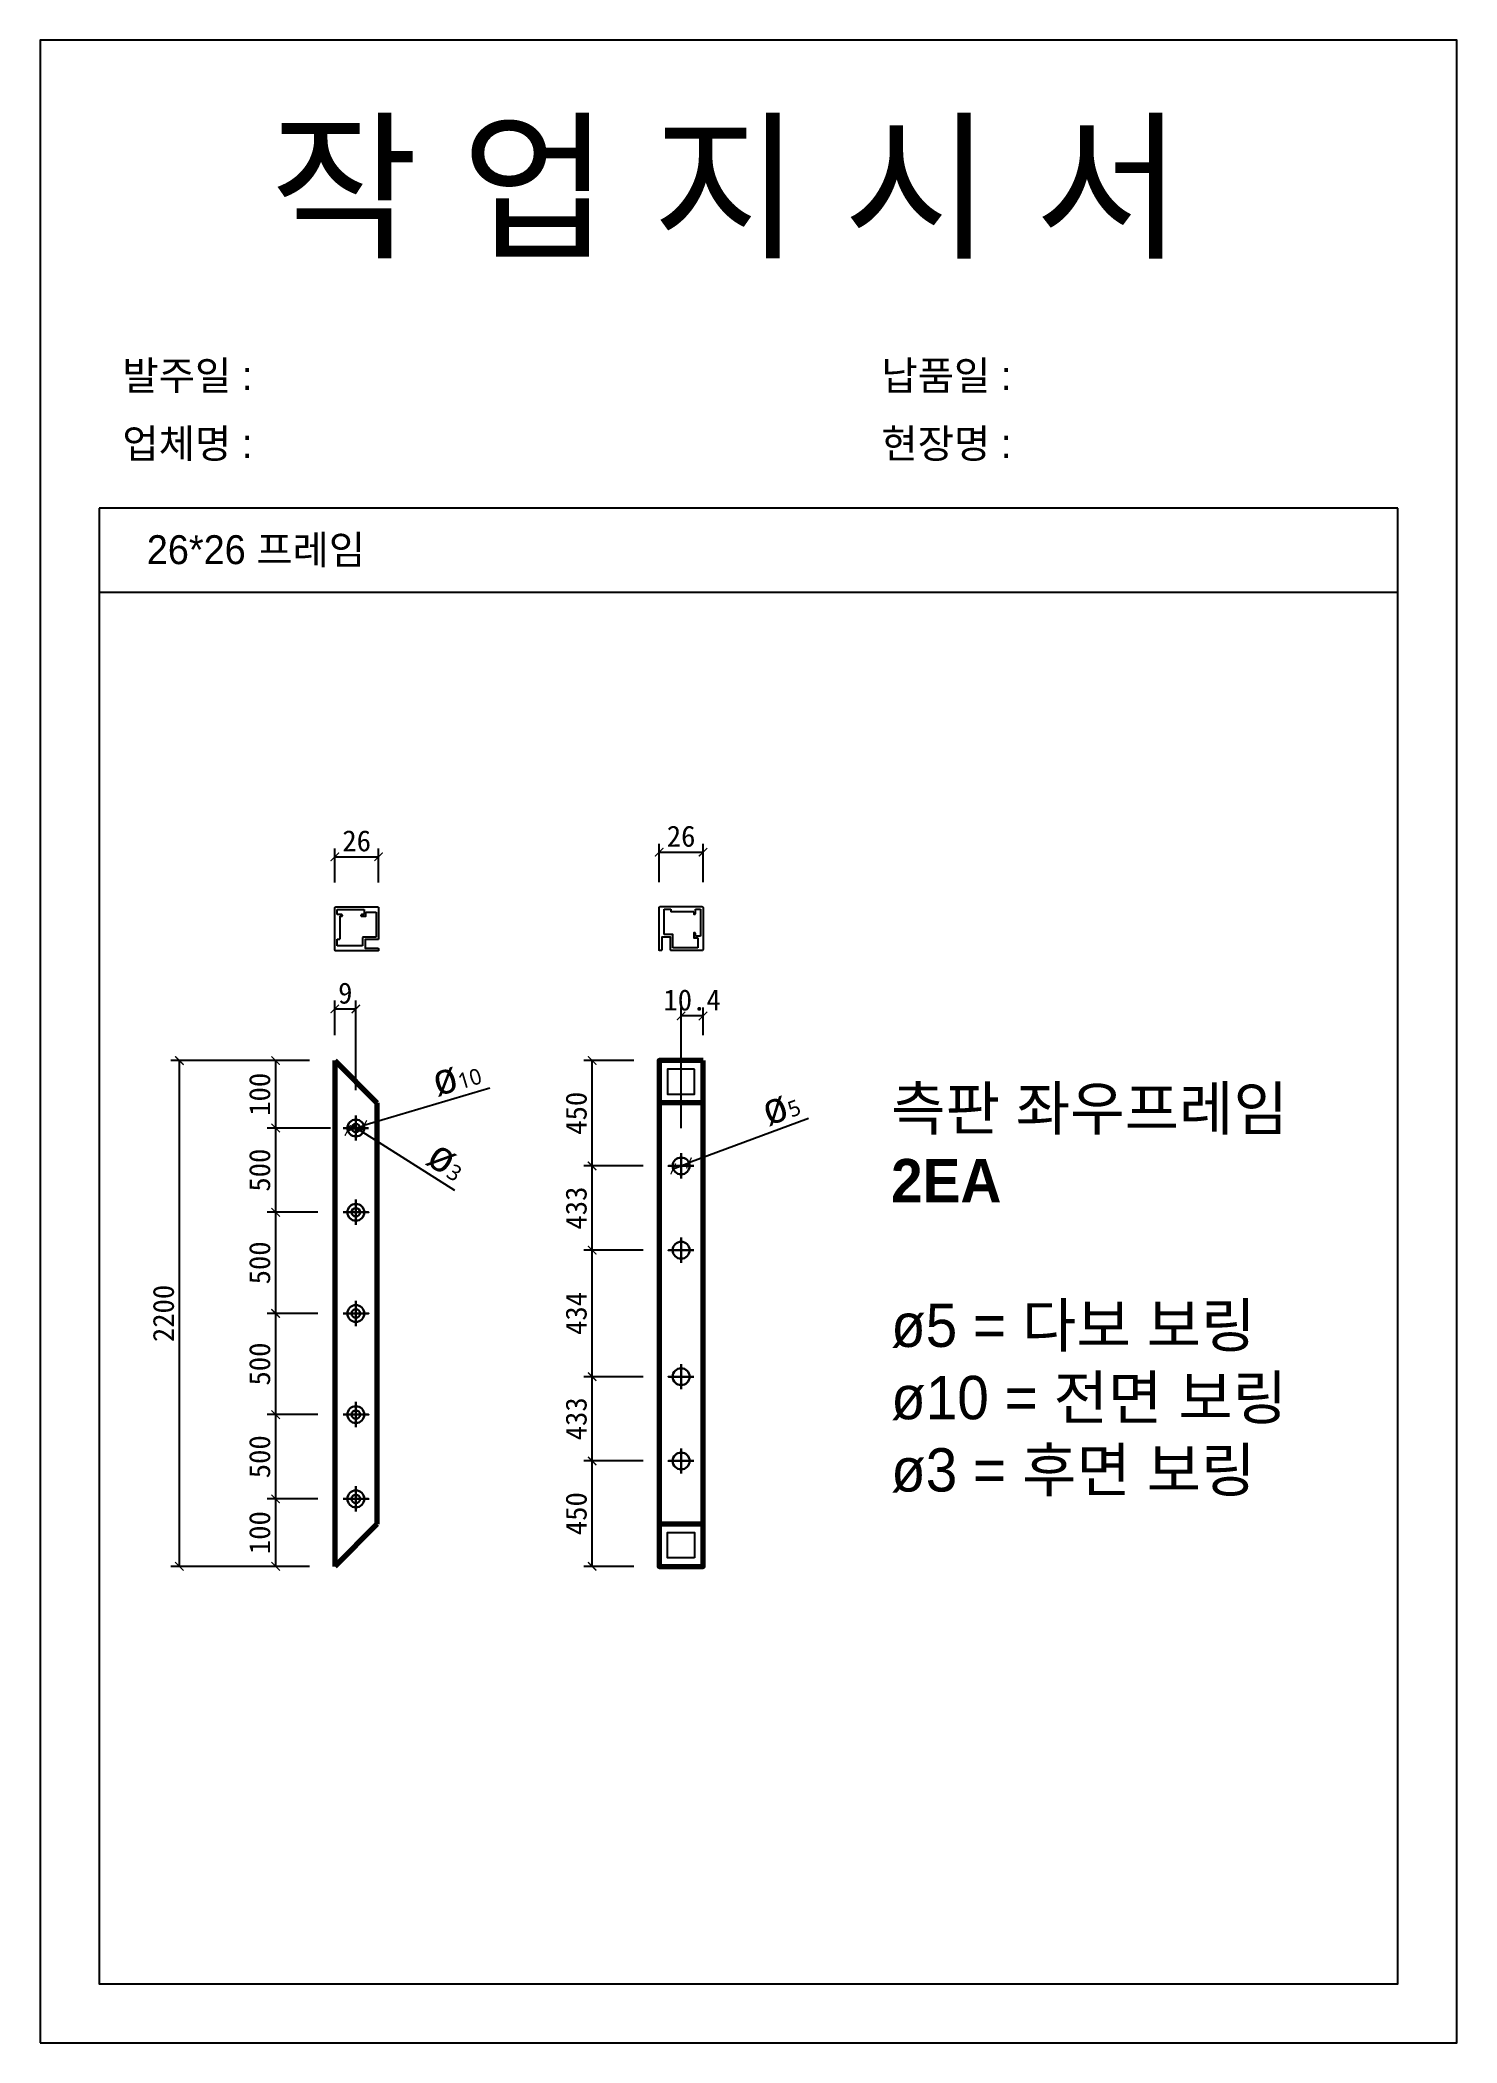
# Model space of a CAD drawing. Header units: millimetres. Extents: x -44117 to 256353, y -2095463 to 65325.
# Drawn here: x 28867 to 30547, y -2774 to -398 of the extents above; entities that cross this region are included whole.
import ezdxf

# ---------------------------------------------------------------- set-up
doc = ezdxf.new("R2010")
doc.units = ezdxf.units.MM
doc.header["$LTSCALE"] = 10
doc.layers.add('Layer1', color=7, linetype='Continuous', lineweight=70)
doc.dimstyles.new('ISO-25', dxfattribs={"dimtxt": 2.5, "dimasz": 2.5, "dimexe": 1, "dimexo": 1, "dimtad": 1, "dimtxsty": 'Standard', "dimblk": 'ARCHTICK', "dimcen": 2.5, "dimadec": 0, "dimazin": 0, "dimtfac": 1, "dimtmove": 0, "dimatfit": 3, "dimfxl": 0, "dimarcsym": 0})

msp = doc.modelspace()

# ---------------------------------------------------------------- texts
at = {"attachment_point": 1}
for s, heights, insert, char_height in [('{\\fGulim|b0|i0|c129|p50;작 업 지 시 서}', [-155.84554], (29140.30539, -502.64492), 140), ('{\\fGulim|b0|i0|c129|p50;발주일 :}', [-38.18216], (28965.09604, -779.36534), 34.3), ('{\\fGulim|b0|i0|c129|p50;납품일 :}', [-37.67976], (29865.07402, -779.36534), 34.3), ('{\\fGulim|b0|i0|c129|p50;업체명 : }', [-38.2735], (28965.09604, -860.02152), 34.3), ('{\\fGulim|b0|i0|c129|p50;현장명 : }', [-38.2735], (29865.07402, -860.02152), 34.3), ('{\\fGulim|b0|i0|c129|p50;26*26 프레임}', [-38.22783], (28994.05862, -985.8901), 34.3), ('{\\fGulim|b1|i0|c129|p50;측판 좌우프레임\\P2EA\\P\\P\\fGulim|b0|i0|c129|p50;ø5 = 다보 보링\\Pø10 = 전면 보링\\Pø3 = 후면 보링}', [-493.81691], (29876.51248, -1640.07084), 51.45)]:
    msp.add_mtext_dynamic_manual_height_columns(s, width=3307.3198183, gutter_width=12.5, heights=heights, dxfattribs=dict(at, insert=insert, char_height=char_height))

# ---------------------------------------------------------------- blocks, each defined once
blk = doc.blocks.new('_ArchTick')
at = {"color": 0, "linetype": 'ByBlock', "const_width": 0.15}
blk.add_lwpolyline([(-0.5, -0.5), (0.5, 0.5)], dxfattribs=at)
blk = doc.blocks.new('*D575')
at = {"color": 0, "lineweight": -2}
for p, q in [((29186.9, -1609.1), (29022.7, -1609.1)), ((29032.7, -2209.1), (29032.7, -1609.1)), ((29186.9, -2209.1), (29022.7, -2209.1))]:
    blk.add_line(p, q, dxfattribs=at)
at = {"layer": 'Defpoints', "color": 0}
for p in [(29032.7, -1609.1), (29216.9, -1609.1), (29216.9, -2209.1)]:
    blk.add_point(p, dxfattribs=at)
at = {"color": 0, "lineweight": -2, "xscale": 10, "yscale": 10, "zscale": 10}
for p, rotation in [((29032.7, -1609.1), 90), ((29032.7, -2209.1), 270)]:
    blk.add_blockref('_ArchTick', p, dxfattribs=dict(at, rotation=rotation))
at = {"color": 0, "insert": (29013.9, -1909.1), "char_height": 25, "attachment_point": 5, "rotation": 90}
blk.add_mtext('2200', dxfattribs=at)
blk = doc.blocks.new('*D577')
at = {"color": 0, "lineweight": -2}
for p, q in [((29216.9, -1579.1), (29216.9, -1537.9)), ((29241.9, -1644.1), (29241.9, -1537.9)), ((29216.9, -1547.9), (29241.9, -1547.9))]:
    blk.add_line(p, q, dxfattribs=at)
at = {"layer": 'Defpoints', "color": 0}
for p in [(29241.9, -1547.9), (29216.9, -1609.1), (29241.9, -1674.1)]:
    blk.add_point(p, dxfattribs=at)
at = {"color": 0, "lineweight": -2, "xscale": 10, "yscale": 10, "zscale": 10, "rotation": 180}
blk.add_blockref('_ArchTick', (29216.9, -1547.9), dxfattribs=at)
at = {"color": 0, "lineweight": -2, "xscale": 10, "yscale": 10, "zscale": 10}
blk.add_blockref('_ArchTick', (29241.9, -1547.9), dxfattribs=at)
at = {"color": 0, "insert": (29229.4, -1529.2), "char_height": 25, "attachment_point": 5}
blk.add_mtext('9', dxfattribs=at)
blk = doc.blocks.new('*D578')
at = {"color": 0, "lineweight": -2}
for p, q in [((29400.6, -1641.7), (29251.5, -1686.2)), ((29232.3, -1692), (29251.5, -1686.2)), ((29232.3, -1692), (29232.3, -1692))]:
    blk.add_line(p, q, dxfattribs=at)
at = {"layer": 'Defpoints', "color": 0}
for p in [(29251.5, -1686.2), (29232.3, -1692)]:
    blk.add_point(p, dxfattribs=at)
at = {"color": 0, "lineweight": -2, "xscale": 10, "yscale": 10, "zscale": 10}
for p, rotation in [((29232.3, -1692), 16.62238534219778), ((29251.5, -1686.2), 196.6223853421978)]:
    blk.add_blockref('_ArchTick', p, dxfattribs=dict(at, rotation=rotation))
at = {"color": 0, "insert": (29360.6, -1626.6), "char_height": 25, "attachment_point": 5, "rotation": 16.6224}
blk.add_mtext('{\\fGulim|b0|i0|c129|p50;\\H1.4583x;ø\\fMalgun Gothic|b0|i0|c129|p50;\\H0.51429x;10}', dxfattribs=at)
blk = doc.blocks.new('*D579')
at = {"color": 0, "lineweight": -2}
for p, q in [((29237.7, -1686.4), (29237.7, -1686.4)), ((29237.7, -1686.4), (29246.2, -1691.8)), ((29359.4, -1763.2), (29246.2, -1691.8))]:
    blk.add_line(p, q, dxfattribs=at)
at = {"layer": 'Defpoints', "color": 0}
for p in [(29237.7, -1686.4), (29246.2, -1691.8)]:
    blk.add_point(p, dxfattribs=at)
at = {"color": 0, "lineweight": -2, "xscale": 10, "yscale": 10, "zscale": 10}
for p, rotation in [((29237.7, -1686.4), 327.7574302874119), ((29246.2, -1691.8), 147.7574302874119)]:
    blk.add_blockref('_ArchTick', p, dxfattribs=dict(at, rotation=rotation))
at = {"color": 0, "insert": (29350.9, -1727.2), "char_height": 25, "attachment_point": 5, "rotation": 327.7574}
blk.add_mtext('{\\fGulim|b0|i0|c129|p50;\\H1.4583x;ø\\fMalgun Gothic|b0|i0|c129|p50;\\H0.51429x;3}', dxfattribs=at)
blk = doc.blocks.new('*D580')
at = {"color": 0, "lineweight": -2}
for p, q in [((29186.9, -1609.1), (29136.8, -1609.1)), ((29146.8, -1609.1), (29146.8, -1689.1)), ((29211.9, -1689.1), (29136.8, -1689.1))]:
    blk.add_line(p, q, dxfattribs=at)
at = {"layer": 'Defpoints', "color": 0}
for p in [(29216.9, -1609.1), (29146.8, -1689.1), (29241.9, -1689.1)]:
    blk.add_point(p, dxfattribs=at)
at = {"color": 0, "lineweight": -2, "xscale": 10, "yscale": 10, "zscale": 10}
for p, rotation in [((29146.8, -1609.1), 90), ((29146.8, -1689.1), 270)]:
    blk.add_blockref('_ArchTick', p, dxfattribs=dict(at, rotation=rotation))
at = {"color": 0, "insert": (29128, -1649.1), "char_height": 25, "attachment_point": 5, "rotation": 90}
blk.add_mtext('100', dxfattribs=at)
blk = doc.blocks.new('*D581')
at = {"color": 0, "lineweight": -2}
for p, q in [((29211.9, -1689.1), (29136.8, -1689.1)), ((29146.8, -1689.1), (29146.8, -1789.1)), ((29196.9, -1789.1), (29136.8, -1789.1))]:
    blk.add_line(p, q, dxfattribs=at)
at = {"layer": 'Defpoints', "color": 0}
for p in [(29241.9, -1689.1), (29146.8, -1789.1), (29226.9, -1789.1)]:
    blk.add_point(p, dxfattribs=at)
at = {"color": 0, "lineweight": -2, "xscale": 10, "yscale": 10, "zscale": 10}
for p, rotation in [((29146.8, -1689.1), 90), ((29146.8, -1789.1), 270)]:
    blk.add_blockref('_ArchTick', p, dxfattribs=dict(at, rotation=rotation))
at = {"color": 0, "insert": (29128, -1739.1), "char_height": 25, "attachment_point": 5, "rotation": 90}
blk.add_mtext('500', dxfattribs=at)
blk = doc.blocks.new('*D582')
at = {"color": 0, "lineweight": -2}
for p, q in [((29196.9, -1789.1), (29136.8, -1789.1)), ((29146.8, -1789.1), (29146.8, -1909.1)), ((29196.9, -1909.1), (29136.8, -1909.1))]:
    blk.add_line(p, q, dxfattribs=at)
at = {"layer": 'Defpoints', "color": 0}
for p in [(29226.9, -1789.1), (29146.8, -1909.1), (29226.9, -1909.1)]:
    blk.add_point(p, dxfattribs=at)
at = {"color": 0, "lineweight": -2, "xscale": 10, "yscale": 10, "zscale": 10}
for p, rotation in [((29146.8, -1789.1), 90), ((29146.8, -1909.1), 270)]:
    blk.add_blockref('_ArchTick', p, dxfattribs=dict(at, rotation=rotation))
at = {"color": 0, "insert": (29128, -1849.1), "char_height": 25, "attachment_point": 5, "rotation": 90}
blk.add_mtext('500', dxfattribs=at)
blk = doc.blocks.new('*D583')
at = {"color": 0, "lineweight": -2}
for p, q in [((29196.9, -1909.1), (29136.8, -1909.1)), ((29146.8, -1909.1), (29146.8, -2029.1)), ((29196.9, -2029.1), (29136.8, -2029.1))]:
    blk.add_line(p, q, dxfattribs=at)
at = {"layer": 'Defpoints', "color": 0}
for p in [(29226.9, -1909.1), (29146.8, -2029.1), (29226.9, -2029.1)]:
    blk.add_point(p, dxfattribs=at)
at = {"color": 0, "lineweight": -2, "xscale": 10, "yscale": 10, "zscale": 10}
for p, rotation in [((29146.8, -1909.1), 90), ((29146.8, -2029.1), 270)]:
    blk.add_blockref('_ArchTick', p, dxfattribs=dict(at, rotation=rotation))
at = {"color": 0, "insert": (29128, -1969.1), "char_height": 25, "attachment_point": 5, "rotation": 90}
blk.add_mtext('500', dxfattribs=at)
blk = doc.blocks.new('*D584')
at = {"color": 0, "lineweight": -2}
for p, q in [((29196.9, -2029.1), (29136.8, -2029.1)), ((29146.8, -2029.1), (29146.8, -2129.1)), ((29196.9, -2129.1), (29136.8, -2129.1))]:
    blk.add_line(p, q, dxfattribs=at)
at = {"layer": 'Defpoints', "color": 0}
for p in [(29226.9, -2029.1), (29146.8, -2129.1), (29226.9, -2129.1)]:
    blk.add_point(p, dxfattribs=at)
at = {"color": 0, "lineweight": -2, "xscale": 10, "yscale": 10, "zscale": 10}
for p, rotation in [((29146.8, -2029.1), 90), ((29146.8, -2129.1), 270)]:
    blk.add_blockref('_ArchTick', p, dxfattribs=dict(at, rotation=rotation))
at = {"color": 0, "insert": (29128, -2079.1), "char_height": 25, "attachment_point": 5, "rotation": 90}
blk.add_mtext('500', dxfattribs=at)
blk = doc.blocks.new('*D585')
at = {"color": 0, "lineweight": -2}
for p, q in [((29196.9, -2129.1), (29136.8, -2129.1)), ((29146.8, -2129.1), (29146.8, -2209.1)), ((29186.9, -2209.1), (29136.8, -2209.1))]:
    blk.add_line(p, q, dxfattribs=at)
at = {"layer": 'Defpoints', "color": 0}
for p in [(29226.9, -2129.1), (29146.8, -2209.1), (29216.9, -2209.1)]:
    blk.add_point(p, dxfattribs=at)
at = {"color": 0, "lineweight": -2, "xscale": 10, "yscale": 10, "zscale": 10}
for p, rotation in [((29146.8, -2129.1), 90), ((29146.8, -2209.1), 270)]:
    blk.add_blockref('_ArchTick', p, dxfattribs=dict(at, rotation=rotation))
at = {"color": 0, "insert": (29128, -2169.1), "char_height": 25, "attachment_point": 5, "rotation": 90}
blk.add_mtext('100', dxfattribs=at)
blk = doc.blocks.new('*D586')
at = {"color": 0, "lineweight": -2}
for p, q in [((29216.9, -1397.9), (29216.9, -1357.4)), ((29216.9, -1367.4), (29268.9, -1367.4)), ((29268.9, -1397.9), (29268.9, -1357.4))]:
    blk.add_line(p, q, dxfattribs=at)
at = {"layer": 'Defpoints', "color": 0}
for p in [(29268.9, -1367.4), (29216.9, -1427.9), (29268.9, -1427.9)]:
    blk.add_point(p, dxfattribs=at)
at = {"color": 0, "lineweight": -2, "xscale": 10, "yscale": 10, "zscale": 10, "rotation": 180}
blk.add_blockref('_ArchTick', (29216.9, -1367.4), dxfattribs=at)
at = {"color": 0, "lineweight": -2, "xscale": 10, "yscale": 10, "zscale": 10}
blk.add_blockref('_ArchTick', (29268.9, -1367.4), dxfattribs=at)
at = {"color": 0, "insert": (29242.9, -1348.6), "char_height": 25, "attachment_point": 5}
blk.add_mtext('26', dxfattribs=at)
blk = doc.blocks.new('*D599')
at = {"color": 0, "lineweight": -2}
for p, q in [((29778.8, -1678), (29636.9, -1730.6)), ((29618.2, -1737.6), (29636.9, -1730.6)), ((29618.2, -1737.6), (29618.2, -1737.6))]:
    blk.add_line(p, q, dxfattribs=at)
at = {"layer": 'Defpoints', "color": 0}
for p in [(29636.9, -1730.6), (29618.2, -1737.6)]:
    blk.add_point(p, dxfattribs=at)
at = {"color": 0, "lineweight": -2, "xscale": 10, "yscale": 10, "zscale": 10}
for p, rotation in [((29618.2, -1737.6), 20.35034544430728), ((29636.9, -1730.6), 200.3503454443073)]:
    blk.add_blockref('_ArchTick', p, dxfattribs=dict(at, rotation=rotation))
at = {"color": 0, "insert": (29745, -1662.9), "char_height": 25, "attachment_point": 5, "rotation": 20.3503}
blk.add_mtext('{\\fGulim|b0|i0|c129|p50;\\H1.4583x;ø\\fMalgun Gothic|b0|i0|c129|p50;\\H0.51429x;5}', dxfattribs=at)
blk = doc.blocks.new('*D601')
at = {"color": 0, "lineweight": -2}
for p, q in [((29601.6, -1397.5), (29601.6, -1351.9)), ((29653.6, -1397.5), (29653.6, -1351.9)), ((29601.6, -1361.9), (29653.6, -1361.9))]:
    blk.add_line(p, q, dxfattribs=at)
at = {"layer": 'Defpoints', "color": 0}
for p in [(29653.6, -1361.9), (29601.6, -1427.5), (29653.6, -1427.5)]:
    blk.add_point(p, dxfattribs=at)
at = {"color": 0, "lineweight": -2, "xscale": 10, "yscale": 10, "zscale": 10, "rotation": 180}
blk.add_blockref('_ArchTick', (29601.6, -1361.9), dxfattribs=at)
at = {"color": 0, "lineweight": -2, "xscale": 10, "yscale": 10, "zscale": 10}
blk.add_blockref('_ArchTick', (29653.6, -1361.9), dxfattribs=at)
at = {"color": 0, "insert": (29627.6, -1343.1), "char_height": 25, "attachment_point": 5}
blk.add_mtext('26', dxfattribs=at)
blk = doc.blocks.new('*D608')
at = {"color": 0, "lineweight": -2}
for p, q in [((29627.6, -1689.1), (29627.6, -1546.2)), ((29653.6, -1556.2), (29627.6, -1556.2)), ((29653.6, -1579.1), (29653.6, -1546.2))]:
    blk.add_line(p, q, dxfattribs=at)
at = {"layer": 'Defpoints', "color": 0}
for p in [(29627.6, -1556.2), (29653.6, -1609.1), (29627.6, -1719.1)]:
    blk.add_point(p, dxfattribs=at)
at = {"color": 0, "lineweight": -2, "xscale": 10, "yscale": 10, "zscale": 10, "rotation": 180}
blk.add_blockref('_ArchTick', (29627.6, -1556.2), dxfattribs=at)
at = {"color": 0, "lineweight": -2, "xscale": 10, "yscale": 10, "zscale": 10}
blk.add_blockref('_ArchTick', (29653.6, -1556.2), dxfattribs=at)
at = {"color": 0, "insert": (29640.6, -1537.4), "char_height": 25, "attachment_point": 5}
blk.add_mtext('10.4', dxfattribs=at)
blk = doc.blocks.new('*D611')
at = {"color": 0, "lineweight": -2}
for p, q in [((29582.6, -2084.1), (29512.1, -2084.1)), ((29522.1, -2209.1), (29522.1, -2084.1)), ((29571.6, -2209.1), (29512.1, -2209.1))]:
    blk.add_line(p, q, dxfattribs=at)
at = {"layer": 'Defpoints', "color": 0}
for p in [(29522.1, -2084.1), (29612.6, -2084.1), (29601.6, -2209.1)]:
    blk.add_point(p, dxfattribs=at)
at = {"color": 0, "lineweight": -2, "xscale": 10, "yscale": 10, "zscale": 10}
for p, rotation in [((29522.1, -2084.1), 90), ((29522.1, -2209.1), 270)]:
    blk.add_blockref('_ArchTick', p, dxfattribs=dict(at, rotation=rotation))
at = {"color": 0, "insert": (29503.3, -2146.6), "char_height": 25, "attachment_point": 5, "rotation": 90}
blk.add_mtext('450', dxfattribs=at)
blk = doc.blocks.new('*D612')
at = {"color": 0, "lineweight": -2}
for p, q in [((29582.6, -1984.1), (29512.1, -1984.1)), ((29522.1, -2084.1), (29522.1, -1984.1)), ((29582.6, -2084.1), (29512.1, -2084.1))]:
    blk.add_line(p, q, dxfattribs=at)
at = {"layer": 'Defpoints', "color": 0}
for p in [(29522.1, -1984.1), (29612.6, -1984.1), (29612.6, -2084.1)]:
    blk.add_point(p, dxfattribs=at)
at = {"color": 0, "lineweight": -2, "xscale": 10, "yscale": 10, "zscale": 10}
for p, rotation in [((29522.1, -1984.1), 90), ((29522.1, -2084.1), 270)]:
    blk.add_blockref('_ArchTick', p, dxfattribs=dict(at, rotation=rotation))
at = {"color": 0, "insert": (29503.3, -2034.1), "char_height": 25, "attachment_point": 5, "rotation": 90}
blk.add_mtext('433', dxfattribs=at)
blk = doc.blocks.new('*D613')
at = {"color": 0, "lineweight": -2}
for p, q in [((29582.6, -1834.1), (29512.1, -1834.1)), ((29522.1, -1984.1), (29522.1, -1834.1)), ((29582.6, -1984.1), (29512.1, -1984.1))]:
    blk.add_line(p, q, dxfattribs=at)
at = {"layer": 'Defpoints', "color": 0}
for p in [(29522.1, -1834.1), (29612.6, -1834.1), (29612.6, -1984.1)]:
    blk.add_point(p, dxfattribs=at)
at = {"color": 0, "lineweight": -2, "xscale": 10, "yscale": 10, "zscale": 10}
for p, rotation in [((29522.1, -1834.1), 90), ((29522.1, -1984.1), 270)]:
    blk.add_blockref('_ArchTick', p, dxfattribs=dict(at, rotation=rotation))
at = {"color": 0, "insert": (29503.3, -1909.1), "char_height": 25, "attachment_point": 5, "rotation": 90}
blk.add_mtext('434', dxfattribs=at)
blk = doc.blocks.new('*D614')
at = {"color": 0, "lineweight": -2}
for p, q in [((29582.6, -1734.1), (29512.1, -1734.1)), ((29522.1, -1834.1), (29522.1, -1734.1)), ((29582.6, -1834.1), (29512.1, -1834.1))]:
    blk.add_line(p, q, dxfattribs=at)
at = {"layer": 'Defpoints', "color": 0}
for p in [(29522.1, -1734.1), (29612.6, -1734.1), (29612.6, -1834.1)]:
    blk.add_point(p, dxfattribs=at)
at = {"color": 0, "lineweight": -2, "xscale": 10, "yscale": 10, "zscale": 10}
for p, rotation in [((29522.1, -1734.1), 90), ((29522.1, -1834.1), 270)]:
    blk.add_blockref('_ArchTick', p, dxfattribs=dict(at, rotation=rotation))
at = {"color": 0, "insert": (29503.3, -1784.1), "char_height": 25, "attachment_point": 5, "rotation": 90}
blk.add_mtext('433', dxfattribs=at)
blk = doc.blocks.new('*D610')
at = {"color": 0, "lineweight": -2}
for p, q in [((29571.6, -1609.1), (29512.1, -1609.1)), ((29522.1, -1734.1), (29522.1, -1609.1)), ((29582.6, -1734.1), (29512.1, -1734.1))]:
    blk.add_line(p, q, dxfattribs=at)
at = {"layer": 'Defpoints', "color": 0}
for p in [(29522.1, -1609.1), (29601.6, -1609.1), (29612.6, -1734.1)]:
    blk.add_point(p, dxfattribs=at)
at = {"color": 0, "lineweight": -2, "xscale": 10, "yscale": 10, "zscale": 10}
for p, rotation in [((29522.1, -1609.1), 90), ((29522.1, -1734.1), 270)]:
    blk.add_blockref('_ArchTick', p, dxfattribs=dict(at, rotation=rotation))
at = {"color": 0, "insert": (29503.3, -1671.6), "char_height": 25, "attachment_point": 5, "rotation": 90}
blk.add_mtext('450', dxfattribs=at)

# ---------------------------------------------------------------- dimensions: what is measured, and where the dimension line sits
for base, p1, p2, text, picture, middle in [((29653.56285, -1361.88783), (29601.56285, -1427.52631), (29653.56285, -1427.52631), '26', '*D601', (29627.56285, -1361.88783)), ((29268.92675, -1367.38823), (29216.92675, -1427.92631), (29268.92675, -1427.92631), '26', '*D586', (29242.92675, -1367.38823)), ((29241.92675, -1547.92554), (29216.92675, -1609.10943), (29241.92675, -1674.10943), '9', '*D577', (29229.42675, -1547.92554)), ((29627.56285, -1556.15052), (29653.56285, -1609.10943), (29627.56285, -1719.10943), '10.4', '*D608', (29640.56285, -1556.15052))]:
    dim = msp.add_linear_dim(base=base, p1=p1, p2=p2, text=text, dimstyle='ISO-25', override={"dimscale": 10, "dimasz": 1, "dimexo": 3})
    dim.commit()
    dim.dimension.update_dxf_attribs({"geometry": picture, "text_midpoint": middle, "dimtype": 160})
for base, p1, p2, text, picture, middle in [((29032.68924, -1609.10943), (29216.92675, -2209.10943), (29216.92675, -1609.10943), '2200', '*D575', (29013.93924, -1909.10943)), ((29146.77618, -1689.10943), (29216.92675, -1609.10943), (29241.92675, -1689.10943), '100', '*D580', (29128.02618, -1649.10943)), ((29522.07542, -1609.10943), (29612.56285, -1734.10943), (29601.56285, -1609.10943), '450', '*D610', (29503.32542, -1671.60943)), ((29146.77618, -1789.10943), (29241.92675, -1689.10943), (29226.92675, -1789.10943), '500', '*D581', (29128.02618, -1739.10943)), ((29522.07542, -1734.10943), (29612.56285, -1834.10943), (29612.56285, -1734.10943), '433', '*D614', (29503.32542, -1784.10943)), ((29146.77618, -1909.10943), (29226.92675, -1789.10943), (29226.92675, -1909.10943), '500', '*D582', (29128.02618, -1849.10943)), ((29522.07542, -1834.10943), (29612.56285, -1984.10943), (29612.56285, -1834.10943), '434', '*D613', (29503.32542, -1909.10943)), ((29146.77618, -2029.10943), (29226.92675, -1909.10943), (29226.92675, -2029.10943), '500', '*D583', (29128.02618, -1969.10943)), ((29522.07542, -1984.10943), (29612.56285, -2084.10943), (29612.56285, -1984.10943), '433', '*D612', (29503.32542, -2034.10943)), ((29146.77618, -2129.10943), (29226.92675, -2029.10943), (29226.92675, -2129.10943), '500', '*D584', (29128.02618, -2079.10943)), ((29522.07542, -2084.10943), (29601.56285, -2209.10943), (29612.56285, -2084.10943), '450', '*D611', (29503.32542, -2146.60943)), ((29146.77618, -2209.10943), (29226.92675, -2129.10943), (29216.92675, -2209.10943), '100', '*D585', (29128.02618, -2169.10943))]:
    dim = msp.add_linear_dim(base=base, p1=p1, p2=p2, angle=90, text=text, dimstyle='ISO-25', override={"dimscale": 10, "dimasz": 1, "dimexo": 3})
    dim.commit()
    dim.dimension.update_dxf_attribs({"geometry": picture, "text_midpoint": middle})
for p1, p2, text, picture, middle in [((29232.34465, -1691.97005), (29251.50886, -1686.2488), '{\\fGulim|b0|i0|c129|p50;\\H1.4583x;ø\\fMalgun Gothic|b0|i0|c129|p50;\\H0.51429x;10}', '*D578', (29367.97676, -1651.47866)), ((29618.18702, -1737.58702), (29636.93869, -1730.63183), '{\\fGulim|b0|i0|c129|p50;\\H1.4583x;ø\\fMalgun Gothic|b0|i0|c129|p50;\\H0.51429x;5}', '*D599', (29753.99681, -1687.21374)), ((29237.69777, -1686.4419), (29246.15574, -1691.77695), '{\\fGulim|b0|i0|c129|p50;\\H1.4583x;ø\\fMalgun Gothic|b0|i0|c129|p50;\\H0.51429x;3}', '*D579', (29337.04461, -1749.10708))]:
    dim = msp.add_diameter_dim_2p(p1=p1, p2=p2, text=text, dimstyle='ISO-25', override={"dimscale": 10, "dimasz": 1, "dimexo": 3})
    dim.commit()
    dim.dimension.update_dxf_attribs({"geometry": picture, "text_midpoint": middle, "dimtype": 163})

# ---------------------------------------------------------------- linework, layer by layer
for p, q in [((30477.49879, -953.65213), (28937.49879, -953.65213)), ((30477.49879, -1053.65213), (28937.49879, -1053.65213)), ((29219.92675, -1435.92631), (29219.92675, -1429.92631)), ((29219.92675, -1429.92631), (29251.92675, -1429.92631)), ((29225.32675, -1435.92631), (29219.92675, -1435.92631)), ((29222.92675, -1437.92631), (29225.32675, -1437.92631)), ((29222.92675, -1437.92631), (29222.92675, -1464.92631)), ((29225.92675, -1437.32631), (29225.92675, -1436.52631)), ((29247.92675, -1436.52631), (29247.92675, -1437.32631)), ((29251.92675, -1435.92631), (29248.52675, -1435.92631)), ((29248.52675, -1437.92631), (29253.32675, -1437.92631)), ((29251.92675, -1429.92631), (29251.92675, -1435.92631)), ((29253.92675, -1437.32631), (29253.92675, -1432.92631)), ((29253.92675, -1432.92631), (29265.92675, -1432.92631)), ((29265.92675, -1432.92631), (29265.92675, -1462.52631)), ((29607.56285, -1459.52631), (29607.56285, -1429.52631)), ((29607.56285, -1429.52631), (29615.56285, -1429.52631)), ((29615.56285, -1429.52631), (29615.56285, -1432.52631)), ((29642.56285, -1432.52631), (29615.56285, -1432.52631)), ((29642.56285, -1432.52631), (29642.56285, -1434.92631)), ((29643.16285, -1435.52631), (29643.96285, -1435.52631)), ((29644.56285, -1434.92631), (29644.56285, -1429.52631)), ((29644.56285, -1429.52631), (29650.56285, -1429.52631)), ((29650.56285, -1429.52631), (29650.56285, -1461.52631)), ((29219.92675, -1472.92631), (29219.92675, -1464.92631)), ((29219.92675, -1464.92631), (29222.92675, -1464.92631)), ((29249.92675, -1472.92631), (29219.92675, -1472.92631)), ((29249.92675, -1463.12631), (29249.92675, -1465.52631)), ((29249.92675, -1465.52631), (29249.92675, -1472.92631)), ((29249.92675, -1465.52631), (29249.92675, -1465.52631)), ((29252.92675, -1462.52631), (29250.52675, -1462.52631)), ((29265.92675, -1462.52631), (29252.92675, -1462.52631)), ((29614.96285, -1459.52631), (29607.56285, -1459.52631)), ((29617.36285, -1459.52631), (29614.96285, -1459.52631)), ((29614.96285, -1459.52631), (29614.96285, -1459.52631)), ((29617.96285, -1462.52631), (29617.96285, -1460.12631)), ((29617.96285, -1475.52631), (29617.96285, -1462.52631)), ((29642.56285, -1458.12631), (29642.56285, -1462.92631)), ((29643.96285, -1457.52631), (29643.16285, -1457.52631)), ((29643.16285, -1463.52631), (29647.56285, -1463.52631)), ((29644.56285, -1461.52631), (29644.56285, -1458.12631)), ((29650.56285, -1461.52631), (29644.56285, -1461.52631)), ((29647.56285, -1463.52631), (29647.56285, -1475.52631)), ((29647.56285, -1475.52631), (29617.96285, -1475.52631))]:
    msp.add_line(p, q)
at = {"lineweight": 30}
for p, q in [((29241.92675, -1704.10943), (29241.92675, -1674.10943)), ((29226.92675, -1689.10943), (29256.92675, -1689.10943)), ((29627.56285, -1719.10943), (29627.56285, -1749.10943)), ((29241.92675, -1804.10943), (29241.92675, -1774.10943)), ((29627.56285, -1819.10943), (29627.56285, -1849.10943)), ((29241.92675, -1924.10943), (29241.92675, -1894.10943)), ((29627.56285, -1969.10943), (29627.56285, -1999.10943)), ((29241.92675, -2044.10943), (29241.92675, -2014.10943)), ((29627.56285, -2069.10943), (29627.56285, -2099.10943)), ((29241.92675, -2144.10943), (29241.92675, -2114.10943))]:
    msp.add_line(p, q, dxfattribs=at)
for points in [[(28867.49879, -2774.48241), (30547.49879, -2774.48241), (30547.49879, -398.48241), (28867.49879, -398.48241)], [(29643.56285, -1619.10943), (29611.56285, -1619.10943), (29611.56285, -1649.10943), (29643.56285, -1649.10943)], [(29643.56285, -2199.10943), (29611.56285, -2199.10943), (29611.56285, -2169.10943), (29643.56285, -2169.10943)]]:
    msp.add_lwpolyline(points, close=True)
msp.add_lwpolyline([(28937.49879, -953.65213), (28937.49879, -2704.48241), (30477.49879, -2704.48241), (30477.49879, -953.65213)])
for points in [[(29268.32675, -1475.92605, -0.4142135624), (29268.92675, -1476.52605), (29268.92675, -1478.32631, -0.4142135624), (29268.32675, -1478.92631), (29217.92675, -1478.92631, -0.4142135624), (29216.92675, -1477.92631), (29216.92675, -1427.92631, -0.4142135624), (29217.92675, -1426.92631), (29267.92675, -1426.92631, -0.4142135624), (29268.92675, -1427.92631), (29268.92675, -1464.52631, -0.4142135624), (29267.92675, -1465.52631), (29252.92675, -1465.52631), (29252.92675, -1475.92631), (29268.32675, -1475.92631)], [(29604.56311, -1477.92631, -0.4142135624), (29603.96311, -1478.52631), (29602.16285, -1478.52631, -0.4142135624), (29601.56285, -1477.92631), (29601.56285, -1427.52631, -0.4142135624), (29602.56285, -1426.52631), (29652.56285, -1426.52631, -0.4142135624), (29653.56285, -1427.52631), (29653.56285, -1477.52631, -0.4142135624), (29652.56285, -1478.52631), (29615.96285, -1478.52631, -0.4142135624), (29614.96285, -1477.52631), (29614.96285, -1462.52631), (29604.56285, -1462.52631), (29604.56285, -1477.92631)]]:
    msp.add_lwpolyline(points, format="xyb")
for points in [[(29642.56285, -1734.10943), (29612.56285, -1734.10943)], [(29226.92675, -1789.10943), (29256.92675, -1789.10943)], [(29642.56285, -1834.10943), (29612.56285, -1834.10943)], [(29226.92675, -1909.10943), (29256.92675, -1909.10943)], [(29642.56285, -1984.10943), (29612.56285, -1984.10943)], [(29226.92675, -2029.10943), (29256.92675, -2029.10943)], [(29642.56285, -2084.10943), (29612.56285, -2084.10943)], [(29226.92675, -2129.10943), (29256.92675, -2129.10943)]]:
    msp.add_lwpolyline(points, close=True, dxfattribs=at)
for centre, radius in [((29241.92675, -1689.10943), 10), ((29241.92675, -1689.10943), 5), ((29627.56285, -1734.10943), 10), ((29241.92675, -1789.10943), 10), ((29241.92675, -1789.10943), 5), ((29627.56285, -1834.10943), 10), ((29241.92675, -1909.10943), 10), ((29241.92675, -1909.10943), 5), ((29627.56285, -1984.10943), 10), ((29241.92675, -2029.10943), 10), ((29241.92675, -2029.10943), 5), ((29627.56285, -2084.10943), 10), ((29241.92675, -2129.10943), 10), ((29241.92675, -2129.10943), 5)]:
    msp.add_circle(centre, radius, dxfattribs=at)
for centre, start, end in [((29225.32675, -1436.52631), 360, 90), ((29225.32675, -1437.32631), 270, 0), ((29248.52675, -1436.52631), 90, 180), ((29248.52675, -1437.32631), 180, 270), ((29253.32675, -1437.32631), 270, 0), ((29643.16285, -1434.92631), 180, 270), ((29643.96285, -1434.92631), 270, 0), ((29250.52675, -1463.12631), 90, 180), ((29617.36285, -1460.12631), 360, 90), ((29643.16285, -1458.12631), 90, 180), ((29643.16285, -1462.92631), 180, 270), ((29643.96285, -1458.12631), 360, 90)]:
    msp.add_arc(centre, 0.6, start, end)
at = {"layer": 'Layer1'}
for p, q in [((29216.92675, -1609.10943), (29266.92675, -1659.10943)), ((29653.56285, -1659.10943), (29601.56285, -1659.10943)), ((29266.92675, -2159.10943), (29216.92675, -2209.10943)), ((29653.56285, -2159.10943), (29601.56285, -2159.10943))]:
    msp.add_line(p, q, dxfattribs=at)
for points in [[(29216.92675, -1609.10943), (29216.92675, -2209.10943)], [(29266.92675, -1659.10943), (29266.92675, -2159.10943)]]:
    msp.add_lwpolyline(points, dxfattribs=at)
msp.add_lwpolyline([(29653.56285, -1609.10943), (29601.56285, -1609.10943), (29601.56285, -2209.10943), (29653.56285, -2209.10943)], close=True, dxfattribs=at)

msp.set_redraw_order([(e.dxf.handle, doc.entitydb.next_handle()) for e in msp.query("TEXT MTEXT ATTDEF DIMENSION ARC_DIMENSION")])  # texts and dimensions are drawn at this point

doc.saveas('drawing.dxf')
